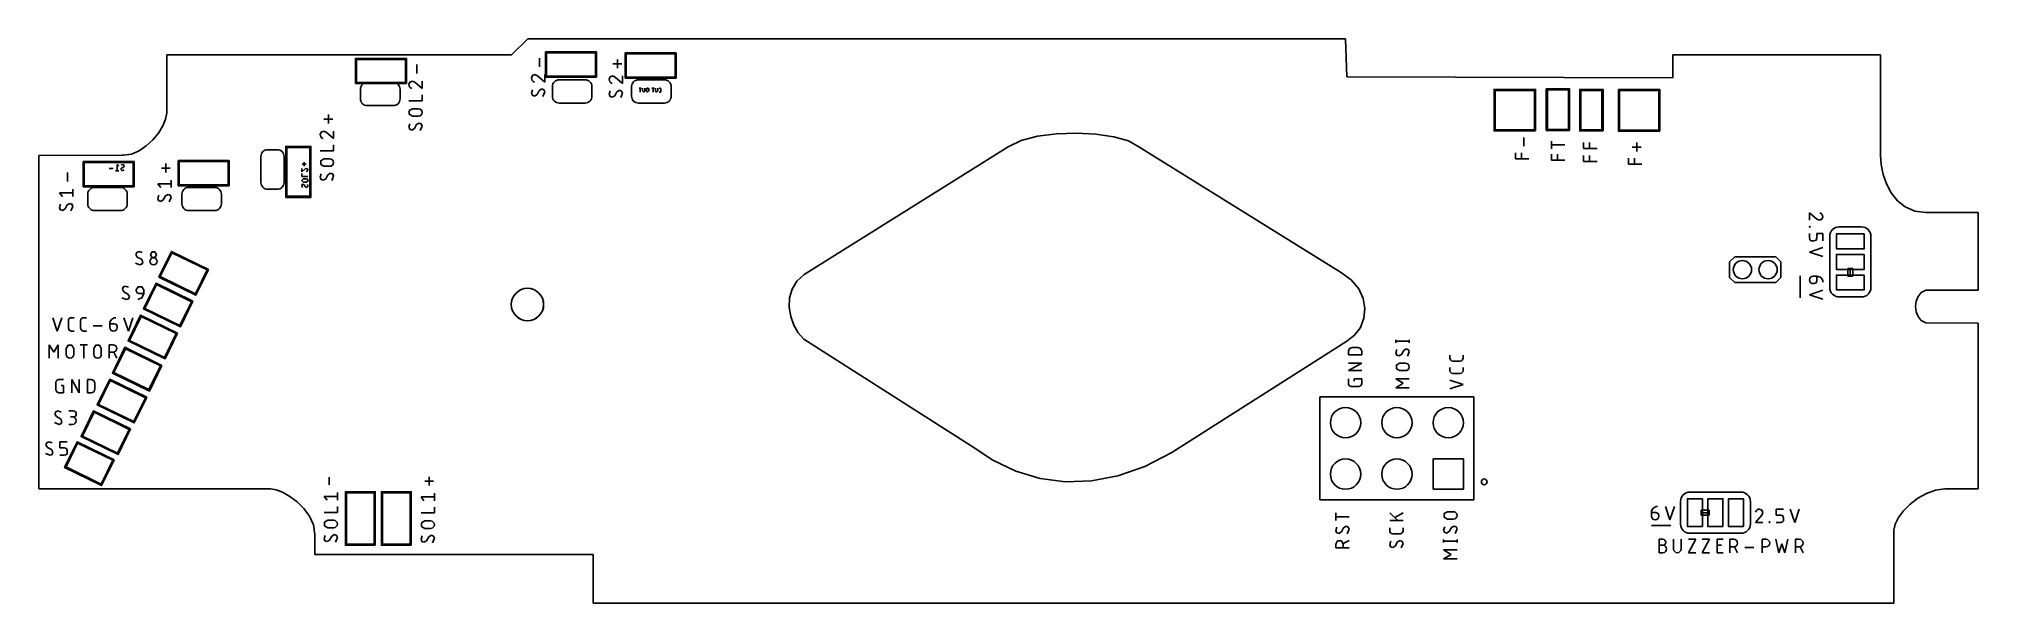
# Model space of a CAD drawing. Extents: x -93.5 to 2.3, y 71.4 to 99.3.
import ezdxf

# ---------------------------------------------------------------- set-up
doc = ezdxf.new("R2010")
doc.units = 0
doc.layers.add('CAPA_1', color=7, linetype='CONTINUOUS')

msp = doc.modelspace()

# ---------------------------------------------------------------- linework, layer by layer
at = {"layer": 'CAPA_1', "color": 30}
for points in [[(-69.3577, 99.3002), (-70.1685, 98.5111)], [(-28.928, 99.3002), (-69.3577, 99.3002)], [(-28.8617, 97.4196), (-28.928, 99.3002)], [(-87.1981, 98.5111), (-87.2041, 95.6464)], [(-70.1685, 98.5111), (-87.1981, 98.5111)], [(-2.4743, 98.5111), (-12.7541, 98.5111)], [(-12.7541, 98.5111), (-12.7541, 97.3812)], [(-2.4743, 93.5486), (-2.4743, 98.5111)], [(-77.6225, 96.8794), (-77.6293, 96.8126)], [(-77.6031, 96.9416), (-77.6225, 96.8794)], [(-77.5724, 96.9981), (-77.6031, 96.9416)], [(-77.5317, 97.0473), (-77.5724, 96.9981)], [(-77.4825, 97.088), (-77.5317, 97.0473)], [(-77.426, 97.1187), (-77.4825, 97.088)], [(-77.3638, 97.1381), (-77.426, 97.1187)], [(-77.297, 97.1449), (-77.3638, 97.1381)], [(-76.0075, 97.1449), (-77.297, 97.1449)], [(-75.9408, 97.1381), (-76.0075, 97.1449)], [(-75.8785, 97.1187), (-75.9408, 97.1381)], [(-75.8221, 97.088), (-75.8785, 97.1187)], [(-75.7729, 97.0473), (-75.8221, 97.088)], [(-75.7322, 96.9981), (-75.7729, 97.0473)], [(-75.7015, 96.9416), (-75.7322, 96.9981)], [(-75.6821, 96.8794), (-75.7015, 96.9416)], [(-75.6753, 96.8126), (-75.6821, 96.8794)], [(-68.1361, 97.0103), (-68.1429, 96.9435)], [(-68.1429, 96.9435), (-68.1429, 96.4649)], [(-68.1167, 97.0725), (-68.1361, 97.0103)], [(-68.086, 97.129), (-68.1167, 97.0725)], [(-68.0453, 97.1782), (-68.086, 97.129)], [(-67.9961, 97.2189), (-68.0453, 97.1782)], [(-67.9396, 97.2496), (-67.9961, 97.2189)], [(-67.8774, 97.269), (-67.9396, 97.2496)], [(-67.8106, 97.2758), (-67.8774, 97.269)], [(-66.5211, 97.2758), (-67.8106, 97.2758)], [(-66.4544, 97.269), (-66.5211, 97.2758)], [(-66.3921, 97.2496), (-66.4544, 97.269)], [(-66.3357, 97.2189), (-66.3921, 97.2496)], [(-66.2865, 97.1782), (-66.3357, 97.2189)], [(-66.2458, 97.129), (-66.2865, 97.1782)], [(-66.2151, 97.0725), (-66.2458, 97.129)], [(-66.1957, 97.0103), (-66.2151, 97.0725)], [(-66.1889, 96.9435), (-66.1957, 97.0103)], [(-66.1889, 96.4649), (-66.1889, 96.9435)], [(-64.2174, 97.0103), (-64.2242, 96.9435)], [(-64.2242, 96.9435), (-64.2242, 96.4649)], [(-64.198, 97.0725), (-64.2174, 97.0103)], [(-64.1673, 97.129), (-64.198, 97.0725)], [(-64.1266, 97.1782), (-64.1673, 97.129)], [(-64.0774, 97.2189), (-64.1266, 97.1782)], [(-64.0209, 97.2496), (-64.0774, 97.2189)], [(-63.9587, 97.269), (-64.0209, 97.2496)], [(-63.8919, 97.2758), (-63.9587, 97.269)], [(-62.6025, 97.2758), (-63.8919, 97.2758)], [(-63.745, 96.8721), (-63.8579, 96.8721)], [(-63.8015, 96.6689), (-63.8015, 96.8721)], [(-63.6811, 96.7253), (-63.6811, 96.8721)], [(-63.5682, 96.8721), (-63.5682, 96.7253)], [(-63.4921, 96.8157), (-63.4639, 96.8645), (-63.4075, 96.8645), (-63.3793, 96.8157)], [(-63.111, 96.8721), (-63.2239, 96.8721)], [(-63.1675, 96.6689), (-63.1675, 96.8721)], [(-63.0471, 96.7253), (-63.0471, 96.8721)], [(-62.9343, 96.8721), (-62.9343, 96.7253)], [(-62.8207, 96.8721), (-62.8658, 96.8721)], [(-62.8207, 96.8721), (-62.7755, 96.8269)], [(-62.5357, 97.269), (-62.6025, 97.2758)], [(-62.4735, 97.2496), (-62.5357, 97.269)], [(-62.417, 97.2189), (-62.4735, 97.2496)], [(-62.3678, 97.1782), (-62.417, 97.2189)], [(-62.3271, 97.129), (-62.3678, 97.1782)], [(-62.2964, 97.0725), (-62.3271, 97.129)], [(-62.277, 97.0103), (-62.2964, 97.0725)], [(-62.2702, 96.9435), (-62.277, 97.0103)], [(-62.2702, 96.4649), (-62.2702, 96.9435)], [(-12.7541, 97.3812), (-28.8617, 97.4196)], [(-77.6293, 96.8126), (-77.6293, 96.334)], [(-77.6293, 96.334), (-77.6225, 96.2672)], [(-77.6225, 96.2672), (-77.6031, 96.205)], [(-77.6031, 96.205), (-77.5724, 96.1485)], [(-77.5724, 96.1485), (-77.5317, 96.0993)], [(-77.5317, 96.0993), (-77.4825, 96.0586)], [(-77.4825, 96.0586), (-77.426, 96.0279)], [(-77.426, 96.0279), (-77.3638, 96.0085)], [(-77.3638, 96.0085), (-77.297, 96.0017)], [(-77.297, 96.0017), (-76.0075, 96.0017)], [(-76.0075, 96.0017), (-75.9408, 96.0085)], [(-75.9408, 96.0085), (-75.8785, 96.0279)], [(-75.8785, 96.0279), (-75.8221, 96.0586)], [(-75.8221, 96.0586), (-75.7729, 96.0993)], [(-75.7729, 96.0993), (-75.7322, 96.1485)], [(-75.7322, 96.1485), (-75.7015, 96.205)], [(-75.7015, 96.205), (-75.6821, 96.2672)], [(-75.6821, 96.2672), (-75.6753, 96.334)], [(-75.6753, 96.334), (-75.6753, 96.8126)], [(-68.1429, 96.4649), (-68.1361, 96.3981)], [(-68.1361, 96.3981), (-68.1167, 96.3358)], [(-68.1167, 96.3358), (-68.086, 96.2794)], [(-68.086, 96.2794), (-68.0453, 96.2301)], [(-68.0453, 96.2301), (-67.9961, 96.1894)], [(-67.9961, 96.1894), (-67.9396, 96.1587)], [(-67.9396, 96.1587), (-67.8774, 96.1393)], [(-67.8774, 96.1393), (-67.8106, 96.1325)], [(-67.8106, 96.1325), (-66.5211, 96.1325)], [(-66.5211, 96.1325), (-66.4544, 96.1393)], [(-66.4544, 96.1393), (-66.3921, 96.1587)], [(-66.3921, 96.1587), (-66.3357, 96.1894)], [(-66.3357, 96.1894), (-66.2865, 96.2301)], [(-66.2865, 96.2301), (-66.2458, 96.2794)], [(-66.2458, 96.2794), (-66.2151, 96.3358)], [(-66.2151, 96.3358), (-66.1957, 96.3981)], [(-66.1957, 96.3981), (-66.1889, 96.4649)], [(-64.2242, 96.4649), (-64.2174, 96.3981)], [(-64.2174, 96.3981), (-64.198, 96.3358)], [(-64.198, 96.3358), (-64.1673, 96.2794)], [(-64.1673, 96.2794), (-64.1266, 96.2301)], [(-64.1266, 96.2301), (-64.0774, 96.1894)], [(-64.0774, 96.1894), (-64.0209, 96.1587)], [(-64.0209, 96.1587), (-63.9587, 96.1393)], [(-63.9587, 96.1393), (-63.8919, 96.1325)], [(-63.8919, 96.1325), (-62.6025, 96.1325)], [(-63.5683, 96.7253), (-63.6247, 96.6689), (-63.6811, 96.7253)], [(-63.4921, 96.8157), (-63.4921, 96.7253)], [(-63.3793, 96.7253), (-63.4357, 96.6689), (-63.4921, 96.7253)], [(-63.3793, 96.7253), (-63.3793, 96.8157)], [(-62.9343, 96.7253), (-62.9907, 96.6689), (-63.0471, 96.7253)], [(-62.8658, 96.6689), (-62.8207, 96.6689)], [(-62.7755, 96.7141), (-62.7887, 96.6821), (-62.8207, 96.6689)], [(-62.7755, 96.7141), (-62.7755, 96.8269)], [(-62.6025, 96.1325), (-62.5357, 96.1393)], [(-62.5357, 96.1393), (-62.4735, 96.1587)], [(-62.4735, 96.1587), (-62.417, 96.1894)], [(-62.417, 96.1894), (-62.3678, 96.2301)], [(-62.3678, 96.2301), (-62.3271, 96.2794)], [(-62.3271, 96.2794), (-62.2964, 96.3358)], [(-62.2964, 96.3358), (-62.277, 96.3981)], [(-62.277, 96.3981), (-62.2702, 96.4649)], [(-87.4062, 94.9982), (-87.6216, 94.649)], [(-87.2629, 95.3382), (-87.4062, 94.9982)], [(-87.2041, 95.6464), (-87.2629, 95.3382)], [(-88.2192, 94.0124), (-88.5767, 93.7702)], [(-87.8967, 94.3129), (-88.2192, 94.0124)], [(-87.6216, 94.649), (-87.8967, 94.3129)], [(-45.6059, 93.973), (-55.6982, 87.6677)], [(-44.9689, 94.2801), (-45.6059, 93.973)], [(-44.151, 94.4934), (-44.9689, 94.2801)], [(-43.2183, 94.616), (-44.151, 94.4934)], [(-42.2368, 94.6509), (-43.2183, 94.616)], [(-41.2728, 94.6011), (-42.2368, 94.6509)], [(-40.3924, 94.4695), (-41.2728, 94.6011)], [(-39.6617, 94.2591), (-40.3924, 94.4695)], [(-39.1469, 93.973), (-39.6617, 94.2591)], [(-29.1733, 87.786), (-39.1469, 93.973)], [(-89.417, 93.5514), (-93.5342, 93.5486)], [(-93.5342, 93.5486), (-93.5342, 77.077)], [(-89.3471, 93.55), (-89.417, 93.5514)], [(-88.9568, 93.6085), (-89.3471, 93.55)], [(-88.5767, 93.7702), (-88.9568, 93.6085)], [(-82.5472, 93.5623), (-82.554, 93.4955)], [(-82.554, 93.4955), (-82.554, 92.206)], [(-82.5278, 93.6245), (-82.5472, 93.5623)], [(-82.4971, 93.681), (-82.5278, 93.6245)], [(-82.4564, 93.7302), (-82.4971, 93.681)], [(-82.4071, 93.7709), (-82.4564, 93.7302)], [(-82.3507, 93.8016), (-82.4071, 93.7709)], [(-82.2884, 93.821), (-82.3507, 93.8016)], [(-82.2216, 93.8278), (-82.2884, 93.821)], [(-81.7431, 93.8278), (-82.2216, 93.8278)], [(-81.6763, 93.821), (-81.7431, 93.8278)], [(-81.6141, 93.8016), (-81.6763, 93.821)], [(-81.5576, 93.7709), (-81.6141, 93.8016)], [(-81.5084, 93.7302), (-81.5576, 93.7709)], [(-81.4677, 93.681), (-81.5084, 93.7302)], [(-81.437, 93.6245), (-81.4677, 93.681)], [(-81.4176, 93.5623), (-81.437, 93.6245)], [(-81.4108, 93.4955), (-81.4176, 93.5623)], [(-81.4108, 92.206), (-81.4108, 93.4955)], [(-2.443, 93.0882), (-2.4743, 93.5486)], [(-2.3469, 92.6091), (-2.443, 93.0882)], [(-82.554, 92.206), (-82.5472, 92.1393)], [(-82.5472, 92.1393), (-82.5278, 92.077)], [(-82.5278, 92.077), (-82.4971, 92.0206)], [(-81.4677, 92.0206), (-81.437, 92.077)], [(-81.437, 92.077), (-81.4176, 92.1393)], [(-81.4176, 92.1393), (-81.4108, 92.206)], [(-2.1831, 92.1359), (-2.3469, 92.6091)], [(-1.9484, 91.6935), (-2.1831, 92.1359)], [(-91.1081, 91.6982), (-91.1149, 91.6315)], [(-91.1149, 91.6315), (-91.1149, 91.1529)], [(-91.1149, 91.1529), (-91.1081, 91.0861)], [(-91.0887, 91.7605), (-91.1081, 91.6982)], [(-91.058, 91.8169), (-91.0887, 91.7605)], [(-91.0173, 91.8662), (-91.058, 91.8169)], [(-90.9681, 91.9068), (-91.0173, 91.8662)], [(-90.9117, 91.9376), (-90.9681, 91.9068)], [(-90.8494, 91.957), (-90.9117, 91.9376)], [(-90.7827, 91.9638), (-90.8494, 91.957)], [(-89.4932, 91.9638), (-90.7827, 91.9638)], [(-89.4264, 91.957), (-89.4932, 91.9638)], [(-89.3642, 91.9376), (-89.4264, 91.957)], [(-89.3077, 91.9068), (-89.3642, 91.9376)], [(-89.2585, 91.8662), (-89.3077, 91.9068)], [(-89.2178, 91.8169), (-89.2585, 91.8662)], [(-89.1871, 91.7605), (-89.2178, 91.8169)], [(-89.1677, 91.6982), (-89.1871, 91.7605)], [(-89.1609, 91.6315), (-89.1677, 91.6982)], [(-89.1677, 91.0861), (-89.1609, 91.1529)], [(-89.1609, 91.1529), (-89.1609, 91.6315)], [(-86.4539, 91.6982), (-86.4607, 91.6315)], [(-86.4607, 91.6315), (-86.4607, 91.1529)], [(-86.4607, 91.1529), (-86.4539, 91.0861)], [(-86.4345, 91.7605), (-86.4539, 91.6982)], [(-86.4038, 91.8169), (-86.4345, 91.7605)], [(-86.3631, 91.8662), (-86.4038, 91.8169)], [(-86.3139, 91.9068), (-86.3631, 91.8662)], [(-86.2574, 91.9376), (-86.3139, 91.9068)], [(-86.1952, 91.957), (-86.2574, 91.9376)], [(-86.1284, 91.9638), (-86.1952, 91.957)], [(-84.839, 91.9638), (-86.1284, 91.9638)], [(-84.7722, 91.957), (-84.839, 91.9638)], [(-84.71, 91.9376), (-84.7722, 91.957)], [(-84.6535, 91.9068), (-84.71, 91.9376)], [(-84.6043, 91.8662), (-84.6535, 91.9068)], [(-84.5636, 91.8169), (-84.6043, 91.8662)], [(-84.5329, 91.7605), (-84.5636, 91.8169)], [(-84.5135, 91.6982), (-84.5329, 91.7605)], [(-84.5067, 91.6315), (-84.5135, 91.6982)], [(-84.5135, 91.0861), (-84.5067, 91.1529)], [(-84.5067, 91.1529), (-84.5067, 91.6315)], [(-82.4971, 92.0206), (-82.4564, 91.9714)], [(-82.4564, 91.9714), (-82.4071, 91.9307)], [(-82.4071, 91.9307), (-82.3507, 91.9)], [(-82.3507, 91.9), (-82.2884, 91.8806)], [(-82.2884, 91.8806), (-82.2216, 91.8738)], [(-82.2216, 91.8738), (-81.7431, 91.8738)], [(-81.7431, 91.8738), (-81.6763, 91.8806)], [(-81.6763, 91.8806), (-81.6141, 91.9)], [(-81.6141, 91.9), (-81.5576, 91.9307)], [(-81.5576, 91.9307), (-81.5084, 91.9714)], [(-81.5084, 91.9714), (-81.4677, 92.0206)], [(-1.6397, 91.3063), (-1.9484, 91.6935)], [(-1.2539, 90.9992), (-1.6397, 91.3063)], [(-91.1081, 91.0861), (-91.0887, 91.0238)], [(-91.0887, 91.0238), (-91.058, 90.9674)], [(-91.058, 90.9674), (-91.0173, 90.9181)], [(-91.0173, 90.9181), (-90.9681, 90.8774)], [(-90.9681, 90.8774), (-90.9117, 90.8467)], [(-90.9117, 90.8467), (-90.8494, 90.8273)], [(-90.8494, 90.8273), (-90.7827, 90.8205)], [(-90.7827, 90.8205), (-89.4932, 90.8205)], [(-89.4932, 90.8205), (-89.4264, 90.8273)], [(-89.4264, 90.8273), (-89.3642, 90.8467)], [(-89.3642, 90.8467), (-89.3077, 90.8774)], [(-89.3077, 90.8774), (-89.2585, 90.9181)], [(-89.2585, 90.9181), (-89.2178, 90.9674)], [(-89.2178, 90.9674), (-89.1871, 91.0238)], [(-89.1871, 91.0238), (-89.1677, 91.0861)], [(-86.4539, 91.0861), (-86.4345, 91.0238)], [(-86.4345, 91.0238), (-86.4038, 90.9674)], [(-86.4038, 90.9674), (-86.3631, 90.9181)], [(-86.3631, 90.9181), (-86.3139, 90.8774)], [(-86.3139, 90.8774), (-86.2574, 90.8467)], [(-86.2574, 90.8467), (-86.1952, 90.8273)], [(-86.1952, 90.8273), (-86.1284, 90.8205)], [(-86.1284, 90.8205), (-84.839, 90.8205)], [(-84.839, 90.8205), (-84.7722, 90.8273)], [(-84.7722, 90.8273), (-84.71, 90.8467)], [(-84.71, 90.8467), (-84.6535, 90.8774)], [(-84.6535, 90.8774), (-84.6043, 90.9181)], [(-84.6043, 90.9181), (-84.5636, 90.9674)], [(-84.5636, 90.9674), (-84.5329, 91.0238)], [(-84.5329, 91.0238), (-84.5135, 91.0861)], [(-0.7879, 90.7968), (-1.2539, 90.9992)], [(-0.2386, 90.7239), (-0.7879, 90.7968)], [(2.3493, 90.7239), (-0.2386, 90.7239)], [(2.3493, 86.8966), (2.3493, 90.7239)], [(-56.0598, 87.3386), (-56.295, 86.9445)], [(-55.6982, 87.6677), (-56.0598, 87.3386)], [(-28.6431, 87.4055), (-29.1733, 87.786)], [(-28.2723, 86.9622), (-28.6431, 87.4055)], [(-70.1576, 86.3439), (-70.1739, 86.1827)], [(-70.1739, 86.1827), (-70.1585, 86.3388)], [(-70.1585, 86.3388), (-70.113, 86.4889)], [(-70.111, 86.4941), (-70.1576, 86.3439)], [(-70.113, 86.4889), (-70.0391, 86.6272)], [(-70.0373, 86.63), (-70.111, 86.4941)], [(-70.0391, 86.6272), (-69.9396, 86.7484)], [(-69.9396, 86.7484), (-70.0373, 86.63)], [(-69.9396, 86.7484), (-69.8184, 86.8479)], [(-69.8212, 86.8461), (-69.9396, 86.7484)], [(-69.6853, 86.9198), (-69.8212, 86.8461)], [(-69.8184, 86.8479), (-69.6801, 86.9218)], [(-69.5351, 86.9664), (-69.6853, 86.9198)], [(-69.6801, 86.9218), (-69.53, 86.9673)], [(-69.3739, 86.9827), (-69.5351, 86.9664)], [(-69.53, 86.9673), (-69.3739, 86.9827)], [(-69.2127, 86.9664), (-69.3739, 86.9827)], [(-69.3739, 86.9827), (-69.2178, 86.9673)], [(-69.2178, 86.9673), (-69.0678, 86.9218)], [(-69.0625, 86.9198), (-69.2127, 86.9664)], [(-69.0678, 86.9218), (-68.9294, 86.8479)], [(-68.9266, 86.8461), (-69.0625, 86.9198)], [(-68.9294, 86.8479), (-68.8082, 86.7484)], [(-68.8082, 86.7484), (-68.9266, 86.8461)], [(-68.7105, 86.63), (-68.8082, 86.7484)], [(-68.8082, 86.7484), (-68.7087, 86.6272)], [(-68.6368, 86.4941), (-68.7105, 86.63)], [(-68.7087, 86.6272), (-68.6348, 86.4889)], [(-68.5902, 86.3439), (-68.6368, 86.4941)], [(-68.6348, 86.4889), (-68.5893, 86.3388)], [(-68.5739, 86.1827), (-68.5902, 86.3439)], [(-68.5893, 86.3388), (-68.5739, 86.1827)], [(-56.4158, 86.5078), (-56.4337, 86.0506)], [(-56.295, 86.9445), (-56.4158, 86.5078)], [(-28.0517, 86.4807), (-28.2723, 86.9622)], [(-27.9718, 85.986), (-28.0517, 86.4807)], [(-0.7545, 86.0906), (-0.7217, 86.3505)], [(-0.7217, 86.3505), (-0.6246, 86.5864)], [(-0.6246, 86.5864), (-0.4635, 86.7749)], [(-0.4635, 86.7749), (-0.2386, 86.8928)], [(-0.2386, 86.8928), (2.3493, 86.8966)], [(-70.1739, 86.1827), (-70.1576, 86.0215)], [(-70.1585, 86.0266), (-70.1739, 86.1827)], [(-70.113, 85.8766), (-70.1585, 86.0266)], [(-70.1576, 86.0215), (-70.111, 85.8713)], [(-70.0391, 85.7382), (-70.113, 85.8766)], [(-70.111, 85.8713), (-70.0373, 85.7354)], [(-69.9396, 85.617), (-70.0391, 85.7382)], [(-70.0373, 85.7354), (-69.9396, 85.617)], [(-69.9396, 85.617), (-69.8212, 85.5193)], [(-69.8184, 85.5175), (-69.9396, 85.617)], [(-69.8212, 85.5193), (-69.6853, 85.4456)], [(-69.6801, 85.4436), (-69.8184, 85.5175)], [(-69.6853, 85.4456), (-69.5351, 85.399)], [(-69.53, 85.3981), (-69.6801, 85.4436)], [(-69.5351, 85.399), (-69.3739, 85.3827)], [(-69.3739, 85.3827), (-69.53, 85.3981)], [(-69.3739, 85.3827), (-69.2127, 85.399)], [(-69.2178, 85.3981), (-69.3739, 85.3827)], [(-69.0678, 85.4436), (-69.2178, 85.3981)], [(-69.2127, 85.399), (-69.0625, 85.4456)], [(-68.9294, 85.5175), (-69.0678, 85.4436)], [(-69.0625, 85.4456), (-68.9266, 85.5193)], [(-68.8082, 85.617), (-68.9294, 85.5175)], [(-68.9266, 85.5193), (-68.8082, 85.617)], [(-68.7087, 85.7382), (-68.8082, 85.617)], [(-68.8082, 85.617), (-68.7105, 85.7354)], [(-68.7105, 85.7354), (-68.6368, 85.8713)], [(-68.6348, 85.8766), (-68.7087, 85.7382)], [(-68.6368, 85.8713), (-68.5902, 86.0215)], [(-68.5893, 86.0266), (-68.6348, 85.8766)], [(-68.5902, 86.0215), (-68.5739, 86.1827)], [(-68.5739, 86.1827), (-68.5893, 86.0266)], [(-56.4337, 86.0506), (-56.3607, 85.5954)], [(-56.3607, 85.5954), (-56.2086, 85.1644)], [(-28.1972, 85.0555), (-28.0234, 85.5026)], [(-28.0234, 85.5026), (-27.9718, 85.986)], [(-0.7229, 85.8301), (-0.7545, 86.0906)], [(-0.6265, 85.5923), (-0.7229, 85.8301)], [(-0.4651, 85.4006), (-0.6265, 85.5923)], [(-0.2386, 85.2783), (-0.4651, 85.4006)], [(-56.2086, 85.1644), (-55.989, 84.78)], [(-55.989, 84.78), (-55.7138, 84.4644)], [(-55.7138, 84.4644), (-47.4318, 79.2036)], [(-28.8737, 84.3689), (-28.4837, 84.6693)], [(-28.4837, 84.6693), (-28.1972, 85.0555)], [(2.3493, 85.2583), (-0.2386, 85.2783)], [(2.3493, 77.077), (2.3493, 85.2583)], [(-37.5198, 78.884), (-28.8737, 84.3689)], [(-47.4318, 79.2036), (-46.3625, 78.4904)], [(-38.8553, 78.188), (-37.5198, 78.884)], [(-46.3625, 78.4904), (-45.2238, 77.9516)], [(-45.2238, 77.9516), (-44.0261, 77.5963)], [(-41.4958, 77.4716), (-40.1841, 77.7202)], [(-40.1841, 77.7202), (-38.8553, 78.188)], [(-93.5342, 77.077), (-82.055, 77.077)], [(-82.055, 77.077), (-81.8035, 77.0343)], [(-81.8035, 77.0343), (-81.4836, 76.9108)], [(-81.4836, 76.9108), (-81.1267, 76.7128)], [(-81.1267, 76.7128), (-80.7643, 76.447)], [(-44.0261, 77.5963), (-42.78, 77.4333)], [(-42.78, 77.4333), (-41.4958, 77.4716)], [(-0.6305, 76.6228), (-0.2076, 76.8602)], [(-0.2076, 76.8602), (0.2387, 77.0191)], [(0.2387, 77.0191), (0.6918, 77.077)], [(0.6918, 77.077), (2.3493, 77.077)], [(-80.7643, 76.447), (-80.4277, 76.1199)], [(-80.4277, 76.1199), (-80.1484, 75.7381)], [(-1.5942, 75.6638), (-1.3404, 76.0022)], [(-1.3404, 76.0022), (-1.0136, 76.3293)], [(-1.0136, 76.3293), (-0.6305, 76.6228)], [(-80.1484, 75.7381), (-79.9578, 75.3081)], [(-79.9578, 75.3081), (-79.8872, 74.8365)], [(-79.8872, 74.8365), (-79.8872, 73.8476)], [(-1.8171, 75.0432), (-1.7586, 75.3367)], [(-1.8171, 71.4387), (-1.8171, 75.0432)], [(-1.7586, 75.3367), (-1.5942, 75.6638)], [(-79.8872, 73.8476), (-66.1184, 73.8476)], [(-66.1184, 73.8476), (-66.1184, 71.4387)], [(-66.1184, 71.4387), (-1.8171, 71.4387)]]:
    msp.add_lwpolyline(points, dxfattribs=at)
at = {"layer": 'CAPA_1'}
for points in [[(-75.3612, 97.0906), (-75.3612, 98.3352), (-77.8758, 98.3352), (-77.8758, 97.0906), (-75.3612, 97.0906)], [(-75.412, 97.1414), (-75.412, 98.2844), (-77.825, 98.2844), (-77.825, 97.1414), (-75.412, 97.1414)], [(-65.9632, 97.4106), (-65.9632, 98.6552), (-68.4778, 98.6552), (-68.4778, 97.4106), (-65.9632, 97.4106)], [(-66.014, 97.4614), (-66.014, 98.6044), (-68.427, 98.6044), (-68.427, 97.4614), (-66.014, 97.4614)], [(-62.0262, 97.3636), (-62.0262, 98.6082), (-64.5408, 98.6082), (-64.5408, 97.3636), (-62.0262, 97.3636)], [(-62.077, 97.4144), (-62.077, 98.5574), (-64.49, 98.5574), (-64.49, 97.4144), (-62.077, 97.4144)], [(-19.5349, 94.7541), (-19.5349, 96.8057), (-21.5865, 96.8057), (-21.5865, 94.7541), (-19.5349, 94.7541)], [(-19.5857, 94.8049), (-19.5857, 96.7549), (-21.5357, 96.7549), (-21.5357, 94.8049), (-19.5857, 94.8049)], [(-17.8513, 94.7795), (-17.8513, 96.8311), (-19.0029, 96.8311), (-19.0029, 94.7795), (-17.8513, 94.7795)], [(-17.9021, 94.8303), (-17.9021, 96.7803), (-18.9521, 96.7803), (-18.9521, 94.8303), (-17.9021, 94.8303)], [(-16.2003, 94.7541), (-16.2003, 96.8057), (-17.3519, 96.8057), (-17.3519, 94.7541), (-16.2003, 94.7541)], [(-16.2511, 94.8049), (-16.2511, 96.7549), (-17.3011, 96.7549), (-17.3011, 94.8049), (-16.2511, 94.8049)], [(-13.3881, 94.7414), (-13.3881, 96.793), (-15.4397, 96.793), (-15.4397, 94.7414), (-13.3881, 94.7414)], [(-13.4389, 94.7922), (-13.4389, 96.7422), (-15.3889, 96.7422), (-15.3889, 94.7922), (-13.4389, 94.7922)], [(-81.3238, 91.4746), (-80.0792, 91.4746), (-80.0792, 93.9892), (-81.3238, 93.9892), (-81.3238, 91.4746)], [(-88.8232, 91.9966), (-88.8232, 93.2412), (-91.3378, 93.2412), (-91.3378, 91.9966), (-88.8232, 91.9966)], [(-88.874, 92.0474), (-88.874, 93.1904), (-91.287, 93.1904), (-91.287, 92.0474), (-88.874, 92.0474)], [(-84.1242, 92.0436), (-84.1242, 93.2882), (-86.6388, 93.2882), (-86.6388, 92.0436), (-84.1242, 92.0436)], [(-84.175, 92.0944), (-84.175, 93.2374), (-86.588, 93.2374), (-86.588, 92.0944), (-84.175, 92.0944)], [(-81.273, 91.5254), (-80.13, 91.5254), (-80.13, 93.9384), (-81.273, 93.9384), (-81.273, 91.5254)], [(-3.2887, 89.6712), (-4.6603, 89.6712), (-4.6603, 88.9346), (-3.2887, 88.9346), (-3.2887, 89.6712)], [(-85.1497, 87.9172), (-86.9757, 88.8078), (-87.5945, 87.539), (-85.7685, 86.6484), (-85.1497, 87.9172)], [(-85.2176, 87.8938), (-86.9523, 88.7398), (-87.5266, 87.5624), (-85.7919, 86.7164), (-85.2176, 87.8938)], [(-9.7593, 87.9059), (-9.7501, 87.9968), (-9.7239, 88.0814), (-9.6823, 88.158), (-9.6273, 88.2247), (-9.5606, 88.2797), (-9.484, 88.3213), (-9.3994, 88.3475), (-9.3085, 88.3567), (-9.2176, 88.3475), (-9.133, 88.3213), (-9.0564, 88.2797), (-8.9897, 88.2247), (-8.9347, 88.158), (-8.8931, 88.0814), (-8.8669, 87.9968), (-8.8577, 87.9059), (-8.8669, 87.815), (-8.8931, 87.7304), (-8.9347, 87.6538), (-8.9897, 87.5871), (-9.0564, 87.5321), (-9.133, 87.4905), (-9.2176, 87.4643), (-9.3085, 87.4551), (-9.3994, 87.4643), (-9.484, 87.4905), (-9.5606, 87.5321), (-9.6273, 87.5871), (-9.6823, 87.6538), (-9.7239, 87.7304), (-9.7501, 87.815), (-9.7593, 87.9059)], [(-8.4893, 87.9059), (-8.4801, 87.9968), (-8.4539, 88.0814), (-8.4123, 88.158), (-8.3573, 88.2247), (-8.2906, 88.2797), (-8.214, 88.3213), (-8.1294, 88.3475), (-8.0385, 88.3567), (-7.9476, 88.3475), (-7.863, 88.3213), (-7.7864, 88.2797), (-7.7197, 88.2247), (-7.6647, 88.158), (-7.6231, 88.0814), (-7.5969, 87.9968), (-7.5877, 87.9059), (-7.5969, 87.815), (-7.6231, 87.7304), (-7.6647, 87.6538), (-7.7197, 87.5871), (-7.7864, 87.5321), (-7.863, 87.4905), (-7.9476, 87.4643), (-8.0385, 87.4551), (-8.1294, 87.4643), (-8.214, 87.4905), (-8.2906, 87.5321), (-8.3573, 87.5871), (-8.4123, 87.6538), (-8.4539, 87.7304), (-8.4801, 87.815), (-8.4893, 87.9059)], [(-3.2887, 88.6552), (-4.6603, 88.6552), (-4.6603, 87.9186), (-3.2887, 87.9186), (-3.2887, 88.6552)], [(-3.2887, 87.6392), (-4.6603, 87.6392), (-4.6603, 86.9026), (-3.2887, 86.9026), (-3.2887, 87.6392)], [(-85.9117, 86.3424), (-87.7377, 87.233), (-88.3565, 85.9642), (-86.5305, 85.0736), (-85.9117, 86.3424)], [(-85.9796, 86.319), (-87.7143, 87.165), (-88.2886, 85.9876), (-86.5539, 85.1416), (-85.9796, 86.319)], [(-86.6737, 84.7676), (-88.4997, 85.6582), (-89.1185, 84.3894), (-87.2925, 83.4988), (-86.6737, 84.7676)], [(-86.7416, 84.7442), (-88.4763, 85.5902), (-89.0506, 84.4128), (-87.3159, 83.5668), (-86.7416, 84.7442)], [(-87.4484, 83.1801), (-89.2744, 84.0707), (-89.8932, 82.8019), (-88.0672, 81.9113), (-87.4484, 83.1801)], [(-87.5163, 83.1567), (-89.251, 84.0027), (-89.8253, 82.8253), (-88.0906, 81.9793), (-87.5163, 83.1567)], [(-88.1977, 81.6053), (-90.0237, 82.4959), (-90.6425, 81.2271), (-88.8165, 80.3365), (-88.1977, 81.6053)], [(-88.2656, 81.5819), (-90.0003, 82.4279), (-90.5746, 81.2505), (-88.8399, 80.4045), (-88.2656, 81.5819)], [(-88.9978, 80.0432), (-90.8238, 80.9338), (-91.4426, 79.665), (-89.6166, 78.7744), (-88.9978, 80.0432)], [(-89.0657, 80.0198), (-90.8004, 80.8658), (-91.3747, 79.6884), (-89.64, 78.8424), (-89.0657, 80.0198)], [(-28.93, 81.0987), (-28.779, 81.0835), (-28.6384, 81.0398), (-28.5111, 80.9707), (-28.4002, 80.8792), (-28.3087, 80.7683), (-28.2396, 80.6411), (-28.1959, 80.5004), (-28.1807, 80.3494), (-28.1959, 80.1984), (-28.2396, 80.0578), (-28.3087, 79.9305), (-28.4002, 79.8196), (-28.5111, 79.7281), (-28.6384, 79.659), (-28.779, 79.6153), (-28.93, 79.6001), (-29.081, 79.6153), (-29.2217, 79.659), (-29.3489, 79.7281), (-29.4598, 79.8196), (-29.5513, 79.9305), (-29.6204, 80.0578), (-29.6641, 80.1984), (-29.6793, 80.3494), (-29.6641, 80.5004), (-29.6204, 80.6411), (-29.5513, 80.7683), (-29.4598, 80.8792), (-29.3489, 80.9707), (-29.2217, 81.0398), (-29.081, 81.0835), (-28.93, 81.0987)], [(-26.39, 81.0987), (-26.239, 81.0835), (-26.0984, 81.0398), (-25.9711, 80.9707), (-25.8602, 80.8792), (-25.7687, 80.7683), (-25.6996, 80.6411), (-25.6559, 80.5004), (-25.6407, 80.3494), (-25.6559, 80.1984), (-25.6996, 80.0578), (-25.7687, 79.9305), (-25.8602, 79.8196), (-25.9711, 79.7281), (-26.0984, 79.659), (-26.239, 79.6153), (-26.39, 79.6001), (-26.541, 79.6153), (-26.6817, 79.659), (-26.8089, 79.7281), (-26.9198, 79.8196), (-27.0113, 79.9305), (-27.0804, 80.0578), (-27.1241, 80.1984), (-27.1393, 80.3494), (-27.1241, 80.5004), (-27.0804, 80.6411), (-27.0113, 80.7683), (-26.9198, 80.8792), (-26.8089, 80.9707), (-26.6817, 81.0398), (-26.541, 81.0835), (-26.39, 81.0987)], [(-23.85, 81.0987), (-23.699, 81.0835), (-23.5584, 81.0398), (-23.4311, 80.9707), (-23.3202, 80.8792), (-23.2287, 80.7683), (-23.1596, 80.6411), (-23.1159, 80.5004), (-23.1007, 80.3494), (-23.1159, 80.1984), (-23.1596, 80.0578), (-23.2287, 79.9305), (-23.3202, 79.8196), (-23.4311, 79.7281), (-23.5584, 79.659), (-23.699, 79.6153), (-23.85, 79.6001), (-24.001, 79.6153), (-24.1417, 79.659), (-24.2689, 79.7281), (-24.3798, 79.8196), (-24.4713, 79.9305), (-24.5404, 80.0578), (-24.5841, 80.1984), (-24.5993, 80.3494), (-24.5841, 80.5004), (-24.5404, 80.6411), (-24.4713, 80.7683), (-24.3798, 80.8792), (-24.2689, 80.9707), (-24.1417, 81.0398), (-24.001, 81.0835), (-23.85, 81.0987)], [(-89.8106, 78.5192), (-91.6366, 79.4098), (-92.2554, 78.141), (-90.4294, 77.2504), (-89.8106, 78.5192)], [(-89.8785, 78.4958), (-91.6132, 79.3418), (-92.1875, 78.1644), (-90.4528, 77.3184), (-89.8785, 78.4958)], [(-28.93, 78.5587), (-28.779, 78.5435), (-28.6384, 78.4998), (-28.5111, 78.4307), (-28.4002, 78.3392), (-28.3087, 78.2283), (-28.2396, 78.1011), (-28.1959, 77.9604), (-28.1807, 77.8094), (-28.1959, 77.6584), (-28.2396, 77.5178), (-28.3087, 77.3905), (-28.4002, 77.2796), (-28.5111, 77.1881), (-28.6384, 77.119), (-28.779, 77.0753), (-28.93, 77.0601), (-29.081, 77.0753), (-29.2217, 77.119), (-29.3489, 77.1881), (-29.4598, 77.2796), (-29.5513, 77.3905), (-29.6204, 77.5178), (-29.6641, 77.6584), (-29.6793, 77.8094), (-29.6641, 77.9604), (-29.6204, 78.1011), (-29.5513, 78.2283), (-29.4598, 78.3392), (-29.3489, 78.4307), (-29.2217, 78.4998), (-29.081, 78.5435), (-28.93, 78.5587)], [(-26.39, 78.5587), (-26.239, 78.5435), (-26.0984, 78.4998), (-25.9711, 78.4307), (-25.8602, 78.3392), (-25.7687, 78.2283), (-25.6996, 78.1011), (-25.6559, 77.9604), (-25.6407, 77.8094), (-25.6559, 77.6584), (-25.6996, 77.5178), (-25.7687, 77.3905), (-25.8602, 77.2796), (-25.9711, 77.1881), (-26.0984, 77.119), (-26.239, 77.0753), (-26.39, 77.0601), (-26.541, 77.0753), (-26.6817, 77.119), (-26.8089, 77.1881), (-26.9198, 77.2796), (-27.0113, 77.3905), (-27.0804, 77.5178), (-27.1241, 77.6584), (-27.1393, 77.8094), (-27.1241, 77.9604), (-27.0804, 78.1011), (-27.0113, 78.2283), (-26.9198, 78.3392), (-26.8089, 78.4307), (-26.6817, 78.4998), (-26.541, 78.5435), (-26.39, 78.5587)], [(-24.5993, 77.0601), (-23.1007, 77.0601), (-23.1007, 78.5587), (-24.5993, 78.5587), (-24.5993, 77.0601)], [(-76.8979, 74.2941), (-76.8979, 76.9357), (-78.3711, 76.9357), (-78.3711, 74.2941), (-76.8979, 74.2941)], [(-76.9487, 74.3449), (-76.9487, 76.8849), (-78.3203, 76.8849), (-78.3203, 74.3449), (-76.9487, 74.3449)], [(-75.1199, 74.2941), (-75.1199, 76.9357), (-76.5931, 76.9357), (-76.5931, 74.2941), (-75.1199, 74.2941)], [(-75.1707, 74.3449), (-75.1707, 76.8849), (-76.5423, 76.8849), (-76.5423, 74.3449), (-75.1707, 74.3449)], [(-11.2897, 75.2186), (-11.2897, 76.5902), (-12.0263, 76.5902), (-12.0263, 75.2186), (-11.2897, 75.2186)], [(-10.2737, 75.2186), (-10.2737, 76.5902), (-11.0103, 76.5902), (-11.0103, 75.2186), (-10.2737, 75.2186)], [(-9.2577, 75.2186), (-9.2577, 76.5902), (-9.9943, 76.5902), (-9.9943, 75.2186), (-9.2577, 75.2186)]]:
    msp.add_lwpolyline(points, close=True, dxfattribs=at)
at = {"layer": 'CAPA_1', "color": 253}
for points in [[(-74.8371, 97.5928), (-74.8371, 98.0331)], [(-68.7729, 97.9101), (-68.7729, 98.3503)], [(-64.7109, 98.0667), (-65.1512, 98.0667)], [(-64.9311, 97.8466), (-64.9311, 98.2868)], [(-75.0756, 97.2161), (-75.1923, 97.1677), (-75.2407, 97.051)], [(-75.2406, 97.051), (-75.23, 96.9847), (-75.2, 96.9263), (-75.1537, 96.8798), (-75.0938, 96.8492)], [(-74.9472, 97.1611), (-75.0756, 97.2161)], [(-74.9471, 97.1611), (-74.5803, 96.8492)], [(-74.5803, 96.8492), (-74.5803, 97.2161)], [(-69.0114, 97.5334), (-69.1281, 97.485), (-69.1765, 97.3683)], [(-69.1765, 97.3683), (-69.1659, 97.302), (-69.1359, 97.2436), (-69.0896, 97.1971), (-69.0297, 97.1665)], [(-68.883, 97.4783), (-69.0114, 97.5333)], [(-68.883, 97.4783), (-68.5161, 97.1665)], [(-68.5161, 97.1665), (-68.5161, 97.5334)], [(-65.1695, 97.4699), (-65.2862, 97.4215), (-65.3346, 97.3048)], [(-65.3346, 97.3048), (-65.324, 97.2385), (-65.294, 97.1801), (-65.2477, 97.1336), (-65.1878, 97.103)], [(-65.0411, 97.4148), (-65.1695, 97.4698)], [(-65.0411, 97.4148), (-64.6742, 97.103)], [(-64.6742, 97.103), (-64.6742, 97.4699)], [(-75.2406, 96.2421), (-74.5803, 96.2421)], [(-74.5803, 96.2421), (-74.5803, 96.5356)], [(-69.1215, 96.7896), (-69.1765, 96.6245)], [(-69.1765, 96.6245), (-69.1335, 96.5207), (-69.0297, 96.4777)], [(-69.0297, 96.4776), (-68.9012, 96.551)], [(-68.7913, 96.7529), (-68.9013, 96.5511)], [(-68.6629, 96.8263), (-68.7914, 96.7529)], [(-68.5161, 96.6795), (-68.5591, 96.7833), (-68.6629, 96.8263)], [(-68.6078, 96.4594), (-68.5161, 96.6795)], [(-65.2797, 96.7261), (-65.3347, 96.561)], [(-65.3347, 96.561), (-65.2917, 96.4572), (-65.1879, 96.4142)], [(-65.1879, 96.4141), (-65.0594, 96.4875)], [(-64.9494, 96.6894), (-65.0595, 96.4876)], [(-64.821, 96.7628), (-64.9495, 96.6894)], [(-64.6742, 96.616), (-64.7172, 96.7198), (-64.821, 96.7628)], [(-64.766, 96.3959), (-64.6743, 96.616)], [(-78.9984, 95.3365), (-79.4387, 95.3365)], [(-79.2186, 95.1163), (-79.2186, 95.5566)], [(-75.1857, 95.1068), (-75.2407, 94.9417)], [(-75.2407, 94.9417), (-75.1977, 94.8379), (-75.0939, 94.7949)], [(-75.0572, 95.8506), (-75.216, 95.7589), (-75.216, 95.5755), (-75.0572, 95.4838)], [(-75.0572, 95.8506), (-74.7637, 95.8506)], [(-74.7637, 95.4837), (-75.0572, 95.4837)], [(-74.8554, 95.0701), (-74.9655, 94.8683)], [(-74.727, 95.1435), (-74.8555, 95.0701)], [(-74.7637, 95.4838), (-74.6923, 95.4982), (-74.634, 95.5375), (-74.5947, 95.5958), (-74.5803, 95.6672), (-74.5947, 95.7386), (-74.634, 95.7969), (-74.6923, 95.8362), (-74.7637, 95.8506)], [(-74.5802, 94.9967), (-74.6232, 95.1005), (-74.727, 95.1435)], [(-74.672, 94.7766), (-74.5803, 94.9967)], [(-79.457, 94.7396), (-79.5737, 94.6912), (-79.6221, 94.5745)], [(-79.6221, 94.5745), (-79.6115, 94.5082), (-79.5815, 94.4498), (-79.5352, 94.4033), (-79.4753, 94.3727)], [(-79.3286, 94.6846), (-79.457, 94.7396)], [(-79.3286, 94.6846), (-78.9617, 94.3727)], [(-78.9617, 94.3727), (-78.9617, 94.7396)], [(-78.9617, 93.7656), (-78.9617, 94.0591)], [(-75.0939, 94.7949), (-74.9654, 94.8683)], [(-20.1188, 93.9934), (-20.1188, 94.4337)], [(-18.7444, 93.8763), (-18.7444, 94.2432)], [(-18.084, 94.0598), (-18.7444, 94.0598)], [(-17.1569, 93.8862), (-17.1569, 94.1797)], [(-16.8634, 93.8862), (-16.8634, 94.1797)], [(-14.5308, 93.7394), (-14.5308, 94.1797)], [(-89.5737, 93.023), (-89.6583, 93.0907)], [(-89.6583, 93.0907), (-89.6583, 92.7859)], [(-89.4609, 93.0653), (-89.3847, 93.0907)], [(-89.3847, 93.0907), (-89.3368, 93.0709), (-89.317, 93.023)], [(-89.317, 93.023), (-89.3509, 92.9637)], [(-87.2514, 92.7031), (-87.2514, 93.1433)], [(-80.5176, 93.1144), (-80.3144, 93.1144)], [(-80.416, 93.0128), (-80.416, 93.216)], [(-79.6221, 93.7656), (-78.9617, 93.7656)], [(-79.4387, 93.3741), (-79.5975, 93.2824), (-79.5975, 93.099), (-79.4387, 93.0073)], [(-79.4387, 93.3741), (-79.1452, 93.3741)], [(-79.1452, 93.0072), (-79.4387, 93.0072)], [(-79.1452, 93.0073), (-79.0738, 93.0217), (-79.0155, 93.061), (-78.9762, 93.1193), (-78.9618, 93.1907), (-78.9762, 93.2621), (-79.0155, 93.3204), (-79.0738, 93.3597), (-79.1452, 93.3741)], [(-20.5224, 93.3742), (-20.5224, 93.6677)], [(-19.862, 93.3742), (-20.5224, 93.3742)], [(-20.2289, 93.3742), (-20.2289, 93.6677)], [(-18.7444, 93.3179), (-18.7444, 93.6114)], [(-18.084, 93.3179), (-18.7444, 93.3179)], [(-18.4509, 93.3179), (-18.4509, 93.6114)], [(-16.4965, 93.8862), (-17.1569, 93.8862)], [(-17.1569, 93.2522), (-17.1569, 93.5457)], [(-16.4965, 93.2522), (-17.1569, 93.2522)], [(-16.8634, 93.2522), (-16.8634, 93.5457)], [(-14.9344, 93.1202), (-14.9344, 93.4137)], [(-14.274, 93.1202), (-14.9344, 93.1202)], [(-14.3107, 93.9596), (-14.751, 93.9596)], [(-14.6409, 93.1202), (-14.6409, 93.4137)], [(-92.1091, 92.2586), (-92.1091, 92.6988)], [(-89.8493, 92.9044), (-90.0525, 92.9044)], [(-89.5737, 92.7859), (-89.743, 92.7859)], [(-89.4778, 92.8536), (-89.4439, 92.9129)], [(-89.4101, 92.7859), (-89.4778, 92.8536)], [(-89.444, 92.9129), (-89.3508, 92.9637)], [(-89.3085, 92.8282), (-89.4101, 92.7859)], [(-87.5082, 91.9595), (-87.655, 92.1429)], [(-87.655, 92.1429), (-86.9946, 92.1429)], [(-87.0313, 92.9232), (-87.4716, 92.9232)], [(-86.9946, 91.9595), (-86.9946, 92.3264)], [(-80.5345, 92.7371), (-80.5345, 92.9065)], [(-80.3652, 92.8811), (-80.5345, 92.7371)], [(-80.5345, 92.5088), (-80.5345, 92.6443)], [(-80.2297, 92.5088), (-80.5345, 92.5088)], [(-80.4498, 92.225), (-80.5345, 92.3097), (-80.4498, 92.3944)], [(-80.5345, 92.0615), (-80.5147, 92.1094), (-80.4668, 92.1292)], [(-80.4922, 91.9599), (-80.5345, 92.0615)], [(-80.4668, 92.1292), (-80.4075, 92.0953)], [(-80.3144, 92.3944), (-80.4498, 92.3944)], [(-80.4498, 92.2251), (-80.3144, 92.2251)], [(-80.4075, 92.0954), (-80.3567, 92.0022)], [(-80.3652, 92.8811), (-80.3059, 92.9065)], [(-80.3144, 92.3944), (-80.241, 92.352), (-80.241, 92.2674), (-80.3144, 92.225)], [(-80.3059, 92.9065), (-80.252, 92.8842), (-80.2297, 92.8303)], [(-80.2297, 92.8303), (-80.2974, 92.7372)], [(-80.2551, 92.1123), (-80.2297, 92.0361)], [(-79.5672, 92.6303), (-79.6222, 92.4652)], [(-79.6222, 92.4652), (-79.5792, 92.3614), (-79.4754, 92.3184)], [(-79.4754, 92.3184), (-79.3469, 92.3918)], [(-79.2369, 92.5936), (-79.347, 92.3918)], [(-79.1085, 92.667), (-79.237, 92.5936)], [(-78.9617, 92.5202), (-79.0047, 92.624), (-79.1085, 92.667)], [(-79.0535, 92.3001), (-78.9618, 92.5202)], [(-92.4577, 91.1381), (-92.5127, 90.973)], [(-92.3659, 91.515), (-92.5126, 91.6984)], [(-92.5126, 91.6984), (-91.8522, 91.6984)], [(-92.1274, 91.1014), (-92.2375, 90.8996)], [(-91.999, 91.1748), (-92.1275, 91.1014)], [(-91.8522, 91.028), (-91.8952, 91.1318), (-91.999, 91.1748)], [(-91.8522, 91.515), (-91.8522, 91.8819)], [(-87.6, 91.5826), (-87.655, 91.4175)], [(-87.655, 91.4175), (-87.612, 91.3137), (-87.5082, 91.2707)], [(-87.5082, 91.2706), (-87.3797, 91.344)], [(-87.2698, 91.5459), (-87.3798, 91.3441)], [(-87.1414, 91.6193), (-87.2699, 91.5459)], [(-86.9946, 91.4725), (-87.0376, 91.5763), (-87.1414, 91.6193)], [(-87.0863, 91.2524), (-86.9946, 91.4725)], [(-80.2974, 91.9684), (-80.3567, 92.0023)], [(-80.2297, 92.0361), (-80.2495, 91.9882), (-80.2974, 91.9684)], [(-92.5127, 90.973), (-92.4697, 90.8692), (-92.3659, 90.8262)], [(-92.3659, 90.8261), (-92.2374, 90.8995)], [(-91.944, 90.8079), (-91.8523, 91.028)], [(-5.6269, 90.4009), (-5.9938, 90.7128)], [(-5.9938, 90.7128), (-5.9938, 90.3459)], [(-5.6269, 90.4009), (-5.4985, 90.3459)], [(-5.4985, 90.3459), (-5.3818, 90.3943), (-5.3334, 90.511)], [(-5.3334, 90.511), (-5.344, 90.5774), (-5.374, 90.6358), (-5.4203, 90.6822), (-5.4802, 90.7128)], [(-5.9938, 90.0356), (-5.9571, 90.0356)], [(-5.9938, 89.999), (-5.9938, 90.0356)], [(-5.9571, 89.999), (-5.9938, 89.999)], [(-5.9938, 89.6887), (-5.9938, 89.4685)], [(-5.9938, 89.4685), (-5.9823, 89.4113), (-5.9508, 89.3647), (-5.9042, 89.3332), (-5.847, 89.3217)], [(-5.9571, 90.0356), (-5.9571, 89.999)], [(-5.847, 89.3218), (-5.7737, 89.3218)], [(-5.7737, 89.3217), (-5.6699, 89.3647), (-5.6269, 89.4685)], [(-5.6269, 89.4685), (-5.6269, 89.6887)], [(-5.6269, 89.6887), (-5.3334, 89.6887)], [(-5.3334, 89.6887), (-5.3334, 89.3218)], [(-4.9905, 89.5569), (-4.9816, 89.6465), (-4.9557, 89.7319), (-4.9137, 89.8105), (-4.8566, 89.8802), (-4.7869, 89.9373), (-4.7083, 89.9793), (-4.6229, 90.0052), (-4.5333, 90.0141)], [(-4.9905, 89.5569), (-4.9905, 87.0169)], [(-3.4157, 90.0141), (-4.5333, 90.0141)], [(-3.4157, 90.0141), (-3.3261, 90.0052), (-3.2407, 89.9793), (-3.1621, 89.9373), (-3.0924, 89.8802), (-3.0353, 89.8105), (-2.9933, 89.7319), (-2.9674, 89.6465), (-2.9585, 89.5569)], [(-2.9585, 87.0169), (-2.9585, 89.5569)], [(-88.7542, 88.2326), (-88.5341, 88.1409)], [(-88.5891, 88.8013), (-88.6929, 88.7583), (-88.7359, 88.6545)], [(-88.7359, 88.6545), (-88.6625, 88.526)], [(-88.4607, 88.416), (-88.6625, 88.5261)], [(-88.424, 88.7463), (-88.5891, 88.8013)], [(-88.5341, 88.1408), (-88.4303, 88.1838), (-88.3873, 88.2876)], [(-88.3873, 88.2876), (-88.4607, 88.4161)], [(-87.6802, 88.3243), (-87.7719, 88.4831), (-87.9553, 88.4831), (-88.047, 88.3243)], [(-88.047, 88.3243), (-88.0326, 88.2529), (-87.9933, 88.1946), (-87.935, 88.1553), (-87.8636, 88.1409), (-87.7922, 88.1553), (-87.7339, 88.1946), (-87.6946, 88.2529), (-87.6802, 88.3243)], [(-87.7168, 88.6545), (-87.7902, 88.7816), (-87.937, 88.7816), (-88.0104, 88.6545)], [(-88.0104, 88.6545), (-87.9989, 88.5973), (-87.9674, 88.5507), (-87.9208, 88.5192), (-87.8636, 88.5077), (-87.8064, 88.5192), (-87.7598, 88.5507), (-87.7283, 88.5973), (-87.7168, 88.6545)], [(-9.6895, 88.5409), (-9.9435, 88.2869)], [(-9.9435, 88.2869), (-9.9435, 87.5249)], [(-7.6575, 88.5409), (-9.6895, 88.5409)], [(-7.4035, 88.2869), (-7.6575, 88.5409)], [(-7.4035, 87.5249), (-7.4035, 88.2869)], [(-5.3334, 88.9938), (-5.9938, 88.7737)], [(-5.9938, 88.7737), (-5.3334, 88.5536)], [(-9.9435, 87.5249), (-9.6895, 87.2709)], [(-9.6895, 87.2709), (-7.6575, 87.2709)], [(-7.6575, 87.2709), (-7.4035, 87.5249)], [(-6.451, 87.5932), (-6.451, 86.5137)], [(-5.8104, 87.5805), (-5.8818, 87.5661), (-5.9401, 87.5268), (-5.9794, 87.4685), (-5.9938, 87.3971), (-5.9794, 87.3257), (-5.9401, 87.2674), (-5.8818, 87.2281), (-5.8104, 87.2137)], [(-5.8104, 87.5805), (-5.6269, 87.5805)], [(-5.7737, 87.2136), (-5.6699, 87.2566), (-5.6269, 87.3604)], [(-5.6269, 87.5805), (-5.6269, 87.3604)], [(-5.3334, 87.287), (-5.3394, 87.3462), (-5.3565, 87.4012), (-5.3835, 87.4511), (-5.4194, 87.4945), (-5.4628, 87.5304), (-5.5127, 87.5574), (-5.5677, 87.5745), (-5.6269, 87.5805)], [(-4.1015, 87.9694), (-4.1015, 87.5884)], [(-3.8475, 87.9694), (-4.1015, 87.9694)], [(-4.1015, 87.5884), (-3.8475, 87.5884)], [(-3.9745, 87.9694), (-3.9745, 87.5884)], [(-3.9745, 87.6519), (-3.9745, 87.9059)], [(-3.8475, 87.5884), (-3.8475, 87.9694)], [(-3.8475, 87.9694), (-3.8475, 87.5884)], [(-89.4212, 86.5181), (-89.2011, 86.4264)], [(-89.403, 86.94), (-89.3296, 86.8115)], [(-89.2561, 87.0868), (-89.3599, 87.0438), (-89.4029, 86.94)], [(-89.1277, 86.7015), (-89.3295, 86.8116)], [(-89.091, 87.0318), (-89.2561, 87.0868)], [(-89.2011, 86.4263), (-89.0973, 86.4693), (-89.0543, 86.5731)], [(-89.0543, 86.5731), (-89.1277, 86.7016)], [(-88.7142, 86.8666), (-88.6712, 86.7628), (-88.5674, 86.7198)], [(-88.3473, 86.9033), (-88.439, 87.0621), (-88.6224, 87.0621), (-88.7141, 86.9033)], [(-88.7141, 86.8666), (-88.7141, 86.9033)], [(-88.6407, 86.4264), (-88.4332, 86.5124), (-88.3472, 86.7199)], [(-88.3472, 86.7199), (-88.5674, 86.7199)], [(-88.3472, 86.9033), (-88.3472, 86.7199)], [(-5.3334, 86.8857), (-5.9938, 86.6655)], [(-5.9938, 86.6655), (-5.3334, 86.4454)], [(-5.7737, 87.2136), (-5.8104, 87.2136)], [(-4.5333, 86.5597), (-4.6254, 86.569), (-4.7113, 86.5956), (-4.7889, 86.6378), (-4.8566, 86.6936), (-4.9124, 86.7613), (-4.9546, 86.8389), (-4.9812, 86.9248), (-4.9905, 87.0169)], [(-3.4157, 86.5597), (-4.5333, 86.5597)], [(-2.9585, 87.0169), (-2.9674, 86.9273), (-2.9933, 86.8419), (-3.0353, 86.7633), (-3.0924, 86.6936), (-3.1621, 86.6365), (-3.2407, 86.5945), (-3.3261, 86.5686), (-3.4157, 86.5597)], [(-92.8381, 85.531), (-92.618, 84.8706)], [(-92.618, 84.8706), (-92.3978, 85.531)], [(-91.9267, 85.531), (-91.9839, 85.5195), (-92.0305, 85.488), (-92.062, 85.4414), (-92.0735, 85.3842)], [(-92.0734, 85.0174), (-92.0734, 85.3842)], [(-91.9267, 85.531), (-91.7799, 85.531)], [(-91.3171, 85.531), (-91.3743, 85.5195), (-91.4209, 85.488), (-91.4524, 85.4414), (-91.4639, 85.3842)], [(-91.4638, 85.0174), (-91.4638, 85.3842)], [(-91.3171, 85.531), (-91.1703, 85.531)], [(-89.7281, 85.531), (-89.7873, 85.525), (-89.8423, 85.5079), (-89.8922, 85.4809), (-89.9356, 85.445), (-89.9715, 85.4016), (-89.9985, 85.3517), (-90.0156, 85.2967), (-90.0216, 85.2375)], [(-89.3268, 85.531), (-89.1067, 84.8706)], [(-89.1067, 84.8706), (-88.8866, 85.531)], [(-92.0735, 85.0174), (-92.0305, 84.9136), (-91.9267, 84.8706)], [(-91.7799, 84.8706), (-91.9267, 84.8706)], [(-91.4639, 85.0174), (-91.4209, 84.9136), (-91.3171, 84.8706)], [(-91.1703, 84.8706), (-91.3171, 84.8706)], [(-90.8386, 85.1274), (-90.3984, 85.1274)], [(-90.0216, 85.2375), (-89.8015, 85.2375)], [(-90.0216, 85.054), (-90.0216, 85.2375)], [(-90.0216, 85.054), (-90.0072, 84.9826), (-89.9679, 84.9243), (-89.9096, 84.885), (-89.8382, 84.8706), (-89.7668, 84.885), (-89.7085, 84.9243), (-89.6692, 84.9826), (-89.6548, 85.054)], [(-89.6547, 85.0907), (-89.6977, 85.1945), (-89.8015, 85.2375)], [(-89.6548, 85.0907), (-89.6548, 85.054)], [(-26.4408, 84.296), (-26.4408, 84.4427)], [(-25.7804, 84.296), (-25.7804, 84.4427)], [(-93.0177, 83.5371), (-93.0177, 84.1975)], [(-93.0177, 84.1975), (-92.7976, 83.8306)], [(-92.7976, 83.8306), (-92.5775, 84.1975)], [(-92.5775, 84.1975), (-92.5775, 83.5371)], [(-92.1764, 83.7205), (-92.1764, 84.0141)], [(-91.8095, 84.0141), (-91.9012, 84.1729), (-92.0846, 84.1729), (-92.1763, 84.0141)], [(-92.1763, 83.7205), (-92.1619, 83.6491), (-92.1226, 83.5908), (-92.0643, 83.5515), (-91.9929, 83.5371), (-91.9215, 83.5515), (-91.8632, 83.5908), (-91.8239, 83.6491), (-91.8095, 83.7205)], [(-91.8095, 84.0141), (-91.8095, 83.7205)], [(-91.4936, 84.1975), (-91.1268, 84.1975)], [(-91.3102, 83.5371), (-91.3102, 84.1975)], [(-90.8109, 83.7205), (-90.8109, 84.0141)], [(-90.444, 84.0141), (-90.5357, 84.1729), (-90.7191, 84.1729), (-90.8108, 84.0141)], [(-90.8108, 83.7205), (-90.7964, 83.6491), (-90.7571, 83.5908), (-90.6988, 83.5515), (-90.6274, 83.5371), (-90.556, 83.5515), (-90.4977, 83.5908), (-90.4584, 83.6491), (-90.444, 83.7205)], [(-90.444, 84.0141), (-90.444, 83.7205)], [(-90.0471, 83.5371), (-90.0471, 84.1975)], [(-90.0471, 84.1975), (-89.8637, 84.1975)], [(-89.8637, 83.8306), (-90.0471, 83.8306)], [(-89.8637, 83.8307), (-89.7923, 83.8451), (-89.734, 83.8844), (-89.6947, 83.9427), (-89.6803, 84.0141), (-89.6947, 84.0855), (-89.734, 84.1438), (-89.7923, 84.1831), (-89.8637, 84.1975)], [(-89.6802, 83.5371), (-89.827, 83.8306)], [(-28.6069, 84.0675), (-28.7366, 84.0138), (-28.7903, 83.8841)], [(-28.7903, 83.7007), (-28.7903, 83.8841)], [(-28.1299, 83.7007), (-28.7903, 83.7007)], [(-28.6069, 84.0676), (-28.3133, 84.0676)], [(-28.1299, 83.8841), (-28.1836, 84.0138), (-28.3133, 84.0675)], [(-28.1299, 83.8841), (-28.1299, 83.7007)], [(-26.4408, 84.3694), (-25.7804, 84.3694)], [(-26.3858, 83.9553), (-26.4408, 83.7902)], [(-26.4408, 83.7902), (-26.3978, 83.6864), (-26.294, 83.6434)], [(-26.294, 83.6434), (-26.1655, 83.7168)], [(-26.0556, 83.9186), (-26.1656, 83.7168)], [(-25.9272, 83.992), (-26.0557, 83.9186)], [(-25.7804, 83.8452), (-25.8234, 83.949), (-25.9272, 83.992)], [(-25.8721, 83.6251), (-25.7804, 83.8452)], [(-23.7738, 83.5341), (-23.7738, 83.6809)], [(-23.7738, 83.5341), (-23.7623, 83.4769), (-23.7308, 83.4303), (-23.6842, 83.3988), (-23.627, 83.3873)], [(-23.2602, 83.3873), (-23.203, 83.3988), (-23.1564, 83.4303), (-23.1249, 83.4769), (-23.1134, 83.5341)], [(-23.1134, 83.6809), (-23.1134, 83.5341)], [(-92.5407, 82.483), (-92.5979, 82.4715), (-92.6445, 82.44), (-92.676, 82.3934), (-92.6875, 82.3362)], [(-92.5407, 82.483), (-92.3206, 82.483)], [(-91.9072, 81.8226), (-91.9072, 82.483)], [(-91.9072, 82.483), (-91.5403, 81.8226)], [(-91.5403, 81.8226), (-91.5403, 82.483)], [(-91.1269, 81.8226), (-91.1269, 82.483)], [(-91.1269, 82.483), (-90.9434, 82.483)], [(-90.76, 82.2996), (-90.8137, 82.4293), (-90.9434, 82.483)], [(-28.7903, 82.9204), (-28.1299, 83.2873)], [(-28.1299, 83.2873), (-28.7903, 83.2873)], [(-28.1299, 82.9204), (-28.7903, 82.9204)], [(-28.7903, 82.2869), (-28.7903, 82.507)], [(-28.4968, 82.3969), (-28.4968, 82.507)], [(-28.4968, 82.507), (-28.1299, 82.507)], [(-28.1299, 82.507), (-28.1299, 82.2869)], [(-26.0739, 82.2967), (-26.4408, 82.5169)], [(-26.4408, 82.5169), (-25.7804, 82.5169)], [(-26.2574, 83.2848), (-26.4162, 83.1931), (-26.4162, 83.0097), (-26.2574, 82.918)], [(-26.2574, 83.2848), (-25.9638, 83.2848)], [(-25.9638, 82.918), (-26.2574, 82.918)], [(-25.9638, 82.918), (-25.8924, 82.9324), (-25.8341, 82.9717), (-25.7948, 83.03), (-25.7804, 83.1014), (-25.7948, 83.1728), (-25.8341, 83.2311), (-25.8924, 83.2704), (-25.9638, 83.2848)], [(-23.7738, 82.9245), (-23.7738, 83.0713)], [(-23.7738, 82.9245), (-23.7623, 82.8673), (-23.7308, 82.8207), (-23.6842, 82.7892), (-23.627, 82.7777)], [(-23.2602, 83.3874), (-23.627, 83.3874)], [(-23.2602, 82.7778), (-23.627, 82.7778)], [(-23.2602, 82.7777), (-23.203, 82.7892), (-23.1564, 82.8207), (-23.1249, 82.8673), (-23.1134, 82.9245)], [(-23.1134, 83.0713), (-23.1134, 82.9245)], [(-92.6875, 81.9694), (-92.6445, 81.8656), (-92.5407, 81.8226)], [(-92.6874, 81.9694), (-92.6874, 82.3362)], [(-92.3206, 81.8226), (-92.5407, 81.8226)], [(-92.4306, 82.1895), (-92.3206, 82.1895)], [(-92.3206, 82.1895), (-92.3206, 81.8226)], [(-90.9434, 81.8226), (-91.1269, 81.8226)], [(-90.9434, 81.8226), (-90.872, 81.837), (-90.8137, 81.8763), (-90.7744, 81.9346), (-90.76, 82.006)], [(-90.76, 82.2996), (-90.76, 82.006)], [(-22.58, 81.6194), (-30.2, 81.6194)], [(-30.2, 81.6194), (-30.2, 76.5394)], [(-28.7903, 82.2869), (-28.7788, 82.2297), (-28.7473, 82.1831), (-28.7007, 82.1516), (-28.6435, 82.1401)], [(-28.2767, 82.1401), (-28.6435, 82.1401)], [(-28.2767, 82.1401), (-28.2195, 82.1516), (-28.1729, 82.1831), (-28.1414, 82.2297), (-28.1299, 82.2869)], [(-26.4408, 82.0766), (-26.0739, 82.2967)], [(-25.7804, 82.0766), (-26.4408, 82.0766)], [(-23.1134, 82.2332), (-23.7738, 82.4534)], [(-23.7738, 82.0131), (-23.1134, 82.2332)], [(-22.58, 76.5394), (-22.58, 81.6194)], [(-92.5896, 80.9273), (-92.6934, 80.8843), (-92.7364, 80.7805)], [(-92.7364, 80.7805), (-92.663, 80.652)], [(-92.4612, 80.542), (-92.663, 80.6521)], [(-92.4245, 80.8723), (-92.5896, 80.9273)], [(-92.0476, 80.9273), (-91.8274, 80.9273)], [(-91.8274, 80.6337), (-91.9742, 80.6337)], [(-91.8641, 80.2669), (-91.7927, 80.2813), (-91.7344, 80.3206), (-91.6951, 80.3789), (-91.6807, 80.4503), (-91.6951, 80.5217), (-91.7344, 80.58), (-91.7927, 80.6193), (-91.8641, 80.6337)], [(-91.8274, 80.6337), (-91.7702, 80.6452), (-91.7236, 80.6767), (-91.6921, 80.7233), (-91.6806, 80.7805), (-91.6921, 80.8377), (-91.7236, 80.8843), (-91.7702, 80.9158), (-91.8274, 80.9273)], [(-92.7547, 80.3586), (-92.5346, 80.2669)], [(-92.5346, 80.2668), (-92.4308, 80.3098), (-92.3878, 80.4136)], [(-92.3878, 80.4136), (-92.4612, 80.5421)], [(-92.0476, 80.2669), (-91.8641, 80.2669)], [(-93.1994, 78.8346), (-92.9793, 78.7429)], [(-93.0343, 79.4033), (-93.1381, 79.3603), (-93.1811, 79.2565)], [(-93.1811, 79.2565), (-93.1077, 79.128)], [(-92.9059, 79.018), (-93.1077, 79.1281)], [(-92.8692, 79.3483), (-93.0343, 79.4033)], [(-92.9793, 78.7428), (-92.8755, 78.7858), (-92.8325, 78.8896)], [(-92.8325, 78.8896), (-92.9059, 79.0181)], [(-92.4923, 79.1097), (-92.4923, 79.4033)], [(-92.4923, 79.4033), (-92.1254, 79.4033)], [(-92.2721, 79.1097), (-92.4923, 79.1097)], [(-92.4923, 78.7429), (-92.2721, 78.7429)], [(-92.1253, 78.963), (-92.1683, 79.0668), (-92.2721, 79.1098)], [(-92.2721, 78.7428), (-92.2149, 78.7543), (-92.1683, 78.7858), (-92.1368, 78.8324), (-92.1253, 78.8896)], [(-92.1254, 78.8896), (-92.1254, 78.963)], [(-74.2339, 77.2411), (-74.2339, 77.6813)], [(-79.2849, 76.5292), (-79.4316, 76.7127)], [(-79.4316, 76.7127), (-78.7712, 76.7127)], [(-79.1703, 77.2866), (-79.1703, 77.6535)], [(-78.7712, 76.5292), (-78.7712, 76.8961)], [(-74.0138, 77.4612), (-74.4541, 77.4612)], [(-73.9771, 76.4975), (-73.9771, 76.8644)], [(-12.3692, 76.4632), (-12.3603, 76.5528), (-12.3344, 76.6382), (-12.2924, 76.7168), (-12.2353, 76.7865), (-12.1656, 76.8436), (-12.087, 76.8856), (-12.0016, 76.9115), (-11.912, 76.9204)], [(-9.372, 76.9204), (-11.912, 76.9204)], [(-9.372, 76.9204), (-9.2824, 76.9115), (-9.197, 76.8856), (-9.1184, 76.8436), (-9.0487, 76.7865), (-8.9916, 76.7168), (-8.9496, 76.6382), (-8.9237, 76.5528), (-8.9148, 76.4632)], [(-79.4316, 75.9221), (-78.7712, 75.9221)], [(-78.7712, 75.9221), (-78.7712, 76.2156)], [(-74.4907, 76.4975), (-74.6375, 76.6809)], [(-74.6375, 76.6809), (-73.9771, 76.6809)], [(-74.6375, 75.8903), (-73.9771, 75.8903)], [(-73.9771, 75.8903), (-73.9771, 76.1838)], [(-30.2, 76.5394), (-22.58, 76.5394)], [(-29.4124, 75.5248), (-29.4124, 75.8917)], [(-26.7456, 75.8917), (-26.342, 75.5248)], [(-26.0852, 75.8917), (-26.4888, 75.6716)], [(-23.8952, 75.9552), (-24.054, 75.8635), (-24.054, 75.6801), (-23.8952, 75.5884)], [(-23.8952, 75.9552), (-23.6016, 75.9552)], [(-23.6016, 75.5884), (-23.5302, 75.6028), (-23.4719, 75.6421), (-23.4326, 75.7004), (-23.4182, 75.7718), (-23.4326, 75.8432), (-23.4719, 75.9015), (-23.5302, 75.9408), (-23.6016, 75.9552)], [(-13.5105, 76.2092), (-13.5697, 76.2032), (-13.6247, 76.1861), (-13.6746, 76.1591), (-13.718, 76.1232), (-13.7539, 76.0798), (-13.7809, 76.0299), (-13.798, 75.9749), (-13.804, 75.9157)], [(-13.804, 75.9157), (-13.5839, 75.9157)], [(-13.804, 75.7322), (-13.804, 75.9157)], [(-13.4371, 75.7689), (-13.4801, 75.8727), (-13.5839, 75.9157)], [(-13.4371, 75.7689), (-13.4371, 75.7322)], [(-13.1092, 76.2092), (-12.889, 75.5488)], [(-12.889, 75.5488), (-12.6689, 76.2092)], [(-12.3692, 75.3456), (-12.3692, 76.4632)], [(-10.9595, 76.0314), (-11.3405, 76.0314)], [(-11.3405, 76.0314), (-11.3405, 75.7774)], [(-10.9595, 75.9044), (-11.3405, 75.9044)], [(-11.3405, 75.7774), (-10.9595, 75.7774)], [(-10.9595, 75.7774), (-11.3405, 75.7774)], [(-10.9595, 75.7774), (-10.9595, 76.0314)], [(-8.9148, 75.3456), (-8.9148, 76.4632)], [(-8.459, 76.0822), (-8.5254, 76.0716), (-8.5838, 76.0416), (-8.6302, 75.9953), (-8.6608, 75.9354)], [(-8.349, 75.7887), (-8.6608, 75.4218)], [(-8.2939, 75.9171), (-8.3423, 76.0338), (-8.459, 76.0822)], [(-8.349, 75.7887), (-8.294, 75.9171)], [(-7.6367, 75.7887), (-7.6367, 76.0822)], [(-7.6367, 76.0822), (-7.2698, 76.0822)], [(-7.4166, 75.7887), (-7.6367, 75.7887)], [(-7.2698, 75.6419), (-7.3128, 75.7457), (-7.4166, 75.7887)], [(-6.9419, 76.0822), (-6.7217, 75.4218)], [(-6.7217, 75.4218), (-6.5016, 76.0822)], [(-79.2482, 75.5306), (-79.407, 75.4389), (-79.407, 75.2555), (-79.2482, 75.1638)], [(-79.2482, 75.5306), (-78.9547, 75.5306)], [(-78.9547, 75.1637), (-79.2482, 75.1637)], [(-78.918, 74.8235), (-79.0465, 74.7501)], [(-78.9547, 75.1638), (-78.8833, 75.1782), (-78.825, 75.2175), (-78.7857, 75.2758), (-78.7713, 75.3472), (-78.7857, 75.4186), (-78.825, 75.4769), (-78.8833, 75.5162), (-78.9547, 75.5306)], [(-78.7712, 74.6767), (-78.8142, 74.7805), (-78.918, 74.8235)], [(-74.4541, 75.4988), (-74.6129, 75.4071), (-74.6129, 75.2237), (-74.4541, 75.132)], [(-74.4541, 75.4989), (-74.1605, 75.4989)], [(-74.1605, 75.132), (-74.4541, 75.132)], [(-74.1239, 74.7918), (-74.2524, 74.7184)], [(-74.1605, 75.132), (-74.0891, 75.1464), (-74.0308, 75.1857), (-73.9915, 75.244), (-73.9771, 75.3154), (-73.9915, 75.3868), (-74.0308, 75.4451), (-74.0891, 75.4844), (-74.1605, 75.4988)], [(-73.9771, 74.645), (-74.0201, 74.7488), (-74.1239, 74.7918)], [(-28.752, 75.7083), (-29.4124, 75.7083)], [(-29.3574, 75.1966), (-29.4124, 75.0315)], [(-29.4124, 75.0315), (-29.3694, 74.9277), (-29.2656, 74.8847)], [(-29.2656, 74.8847), (-29.1371, 74.9581)], [(-29.0272, 75.16), (-29.1372, 74.9582)], [(-28.8988, 75.2334), (-29.0273, 75.16)], [(-28.752, 75.0866), (-28.795, 75.1904), (-28.8988, 75.2334)], [(-28.8437, 74.8665), (-28.752, 75.0866)], [(-26.0852, 75.5248), (-26.7456, 75.5248)], [(-26.7456, 75.0159), (-26.7456, 75.1627)], [(-26.7456, 75.0159), (-26.7341, 74.9587), (-26.7026, 74.9121), (-26.656, 74.8806), (-26.5988, 74.8691)], [(-26.232, 74.8692), (-26.5988, 74.8692)], [(-26.232, 74.8691), (-26.1748, 74.8806), (-26.1282, 74.9121), (-26.0967, 74.9587), (-26.0852, 75.0159)], [(-26.0852, 75.1627), (-26.0852, 75.0159)], [(-24.0236, 75.2114), (-24.0786, 75.0463)], [(-24.0786, 75.0463), (-24.0356, 74.9425), (-23.9318, 74.8995)], [(-23.9318, 74.8995), (-23.8033, 74.9729)], [(-23.6016, 75.5883), (-23.8952, 75.5883)], [(-23.6934, 75.1747), (-23.8034, 74.9729)], [(-23.565, 75.2481), (-23.6935, 75.1747)], [(-23.4182, 75.1013), (-23.4612, 75.2051), (-23.565, 75.2481)], [(-23.5099, 74.8812), (-23.4182, 75.1013)], [(-13.804, 75.7322), (-13.7896, 75.6608), (-13.7503, 75.6025), (-13.692, 75.5632), (-13.6206, 75.5488), (-13.5492, 75.5632), (-13.4909, 75.6025), (-13.4516, 75.6608), (-13.4372, 75.7322)], [(-13.7992, 75.2694), (-12.8467, 75.2694)], [(-11.912, 74.8884), (-12.0041, 74.8977), (-12.09, 74.9243), (-12.1676, 74.9665), (-12.2353, 75.0223), (-12.2911, 75.09), (-12.3333, 75.1676), (-12.3599, 75.2535), (-12.3692, 75.3456)], [(-11.912, 74.8884), (-9.372, 74.8884)], [(-8.9148, 75.3456), (-8.9237, 75.256), (-8.9496, 75.1706), (-8.9916, 75.092), (-9.0487, 75.0223), (-9.1184, 74.9652), (-9.197, 74.9232), (-9.2824, 74.8973), (-9.372, 74.8884)], [(-8.6608, 75.4218), (-8.2939, 75.4218)], [(-7.9837, 75.4218), (-7.9837, 75.4585)], [(-7.9837, 75.4585), (-7.947, 75.4585)], [(-7.947, 75.4218), (-7.9837, 75.4218)], [(-7.947, 75.4585), (-7.947, 75.4218)], [(-7.6367, 75.4218), (-7.4166, 75.4218)], [(-7.4166, 75.4218), (-7.3594, 75.4333), (-7.3128, 75.4648), (-7.2813, 75.5114), (-7.2698, 75.5686)], [(-7.2698, 75.5686), (-7.2698, 75.6419)], [(-79.3767, 74.7868), (-79.4317, 74.6217)], [(-79.4317, 74.6217), (-79.3887, 74.5179), (-79.2849, 74.4749)], [(-79.2849, 74.4749), (-79.1564, 74.5483)], [(-79.0464, 74.7501), (-79.1565, 74.5483)], [(-78.863, 74.4566), (-78.7713, 74.6767)], [(-74.5825, 74.7551), (-74.6375, 74.59)], [(-74.6375, 74.59), (-74.5945, 74.4862), (-74.4907, 74.4432)], [(-74.4907, 74.4431), (-74.3622, 74.5165)], [(-74.2523, 74.7184), (-74.3623, 74.5166)], [(-74.0688, 74.4249), (-73.9771, 74.645)], [(-29.0456, 74.3506), (-29.1373, 74.5094), (-29.3207, 74.5094), (-29.4124, 74.3506)], [(-29.4124, 74.1672), (-29.4124, 74.3506)], [(-28.752, 74.1672), (-29.4124, 74.1672)], [(-28.752, 74.5341), (-29.0455, 74.3873)], [(-29.0455, 74.3506), (-29.0455, 74.1672)], [(-26.6906, 74.4958), (-26.7456, 74.3307)], [(-26.7456, 74.3307), (-26.7026, 74.2269), (-26.5988, 74.1839)], [(-26.5988, 74.1839), (-26.4703, 74.2573)], [(-26.3604, 74.4591), (-26.4704, 74.2573)], [(-26.232, 74.5325), (-26.3605, 74.4591)], [(-26.0852, 74.3857), (-26.1282, 74.4895), (-26.232, 74.5325)], [(-26.1769, 74.1656), (-26.0852, 74.3857)], [(-24.0786, 74.4304), (-24.0786, 74.5772)], [(-24.0786, 74.5038), (-23.4182, 74.5038)], [(-23.7117, 73.8454), (-24.0786, 74.0656)], [(-24.0786, 74.0656), (-23.4182, 74.0656)], [(-24.0786, 73.6253), (-23.7117, 73.8454)], [(-23.4182, 74.4304), (-23.4182, 74.5772)], [(-13.4231, 73.9296), (-13.4231, 74.59)], [(-13.4231, 74.59), (-13.2397, 74.59)], [(-13.4231, 74.2964), (-13.2397, 74.2964)], [(-13.2397, 73.9296), (-13.4231, 73.9296)], [(-13.2397, 74.2964), (-13.1825, 74.3079), (-13.1359, 74.3394), (-13.1044, 74.386), (-13.0929, 74.4432), (-13.1044, 74.5004), (-13.1359, 74.547), (-13.1825, 74.5785), (-13.2397, 74.59)], [(-13.2397, 73.9296), (-13.1683, 73.944), (-13.11, 73.9833), (-13.0707, 74.0416), (-13.0563, 74.113), (-13.0707, 74.1844), (-13.11, 74.2427), (-13.1683, 74.282), (-13.2397, 74.2964)], [(-12.7097, 74.59), (-12.7097, 74.113)], [(-12.7097, 74.113), (-12.6953, 74.0416), (-12.656, 73.9833), (-12.5977, 73.944), (-12.5263, 73.9296), (-12.4549, 73.944), (-12.3966, 73.9833), (-12.3573, 74.0416), (-12.3429, 74.113)], [(-12.3428, 74.113), (-12.3428, 74.59)], [(-11.9782, 74.59), (-11.6113, 74.59)], [(-11.6113, 74.59), (-11.9782, 73.9296)], [(-11.9782, 73.9296), (-11.6113, 73.9296)], [(-11.2954, 74.59), (-10.9285, 74.59)], [(-10.9285, 74.59), (-11.2954, 73.9296)], [(-11.2954, 73.9296), (-10.9285, 73.9296)], [(-10.5615, 73.9296), (-10.5615, 74.59)], [(-10.5615, 74.59), (-10.268, 74.59)], [(-10.5615, 74.2964), (-10.3414, 74.2964)], [(-10.268, 73.9296), (-10.5615, 73.9296)], [(-9.9221, 73.9296), (-9.9221, 74.59)], [(-9.9221, 74.59), (-9.7386, 74.59)], [(-9.7386, 74.2231), (-9.9221, 74.2231)], [(-9.7386, 74.2231), (-9.6672, 74.2375), (-9.6089, 74.2768), (-9.5696, 74.3351), (-9.5552, 74.4065), (-9.5696, 74.4779), (-9.6089, 74.5362), (-9.6672, 74.5755), (-9.7386, 74.5899)], [(-9.5552, 73.9296), (-9.7019, 74.2231)], [(-9.1863, 74.1864), (-8.7461, 74.1864)], [(-8.3269, 73.9296), (-8.3269, 74.59)], [(-8.3269, 74.59), (-8.1434, 74.59)], [(-8.1434, 74.2231), (-8.3269, 74.2231)], [(-8.1434, 74.2231), (-8.072, 74.2375), (-8.0137, 74.2768), (-7.9744, 74.3351), (-7.96, 74.4065), (-7.9744, 74.4779), (-8.0137, 74.5362), (-8.072, 74.5755), (-8.1434, 74.5899)], [(-7.6504, 74.59), (-7.5036, 73.9296)], [(-7.5036, 73.9296), (-7.3569, 74.3698)], [(-7.3569, 74.3698), (-7.2101, 73.9296)], [(-7.2101, 73.9296), (-7.0633, 74.59)], [(-6.679, 73.9296), (-6.679, 74.59)], [(-6.679, 74.59), (-6.4955, 74.59)], [(-6.4955, 74.2231), (-6.679, 74.2231)], [(-6.4955, 74.2231), (-6.4241, 74.2375), (-6.3658, 74.2768), (-6.3265, 74.3351), (-6.3121, 74.4065), (-6.3265, 74.4779), (-6.3658, 74.5362), (-6.4241, 74.5755), (-6.4955, 74.5899)], [(-6.3121, 73.9296), (-6.4589, 74.2231)], [(-23.4182, 73.6253), (-24.0786, 73.6253)]]:
    msp.add_lwpolyline(points, dxfattribs=at)
msp.add_lwpolyline([(-22.214, 77.4284), (-22.2028, 77.4837), (-22.1724, 77.5288), (-22.1273, 77.5592), (-22.072, 77.5704), (-22.0167, 77.5592), (-21.9716, 77.5288), (-21.9412, 77.4837), (-21.93, 77.4284), (-21.9412, 77.3731), (-21.9716, 77.328), (-22.0167, 77.2976), (-22.072, 77.2864), (-22.1273, 77.2976), (-22.1724, 77.328), (-22.2028, 77.3731), (-22.214, 77.4284)], close=True, dxfattribs=at)

doc.saveas('drawing.dxf')
